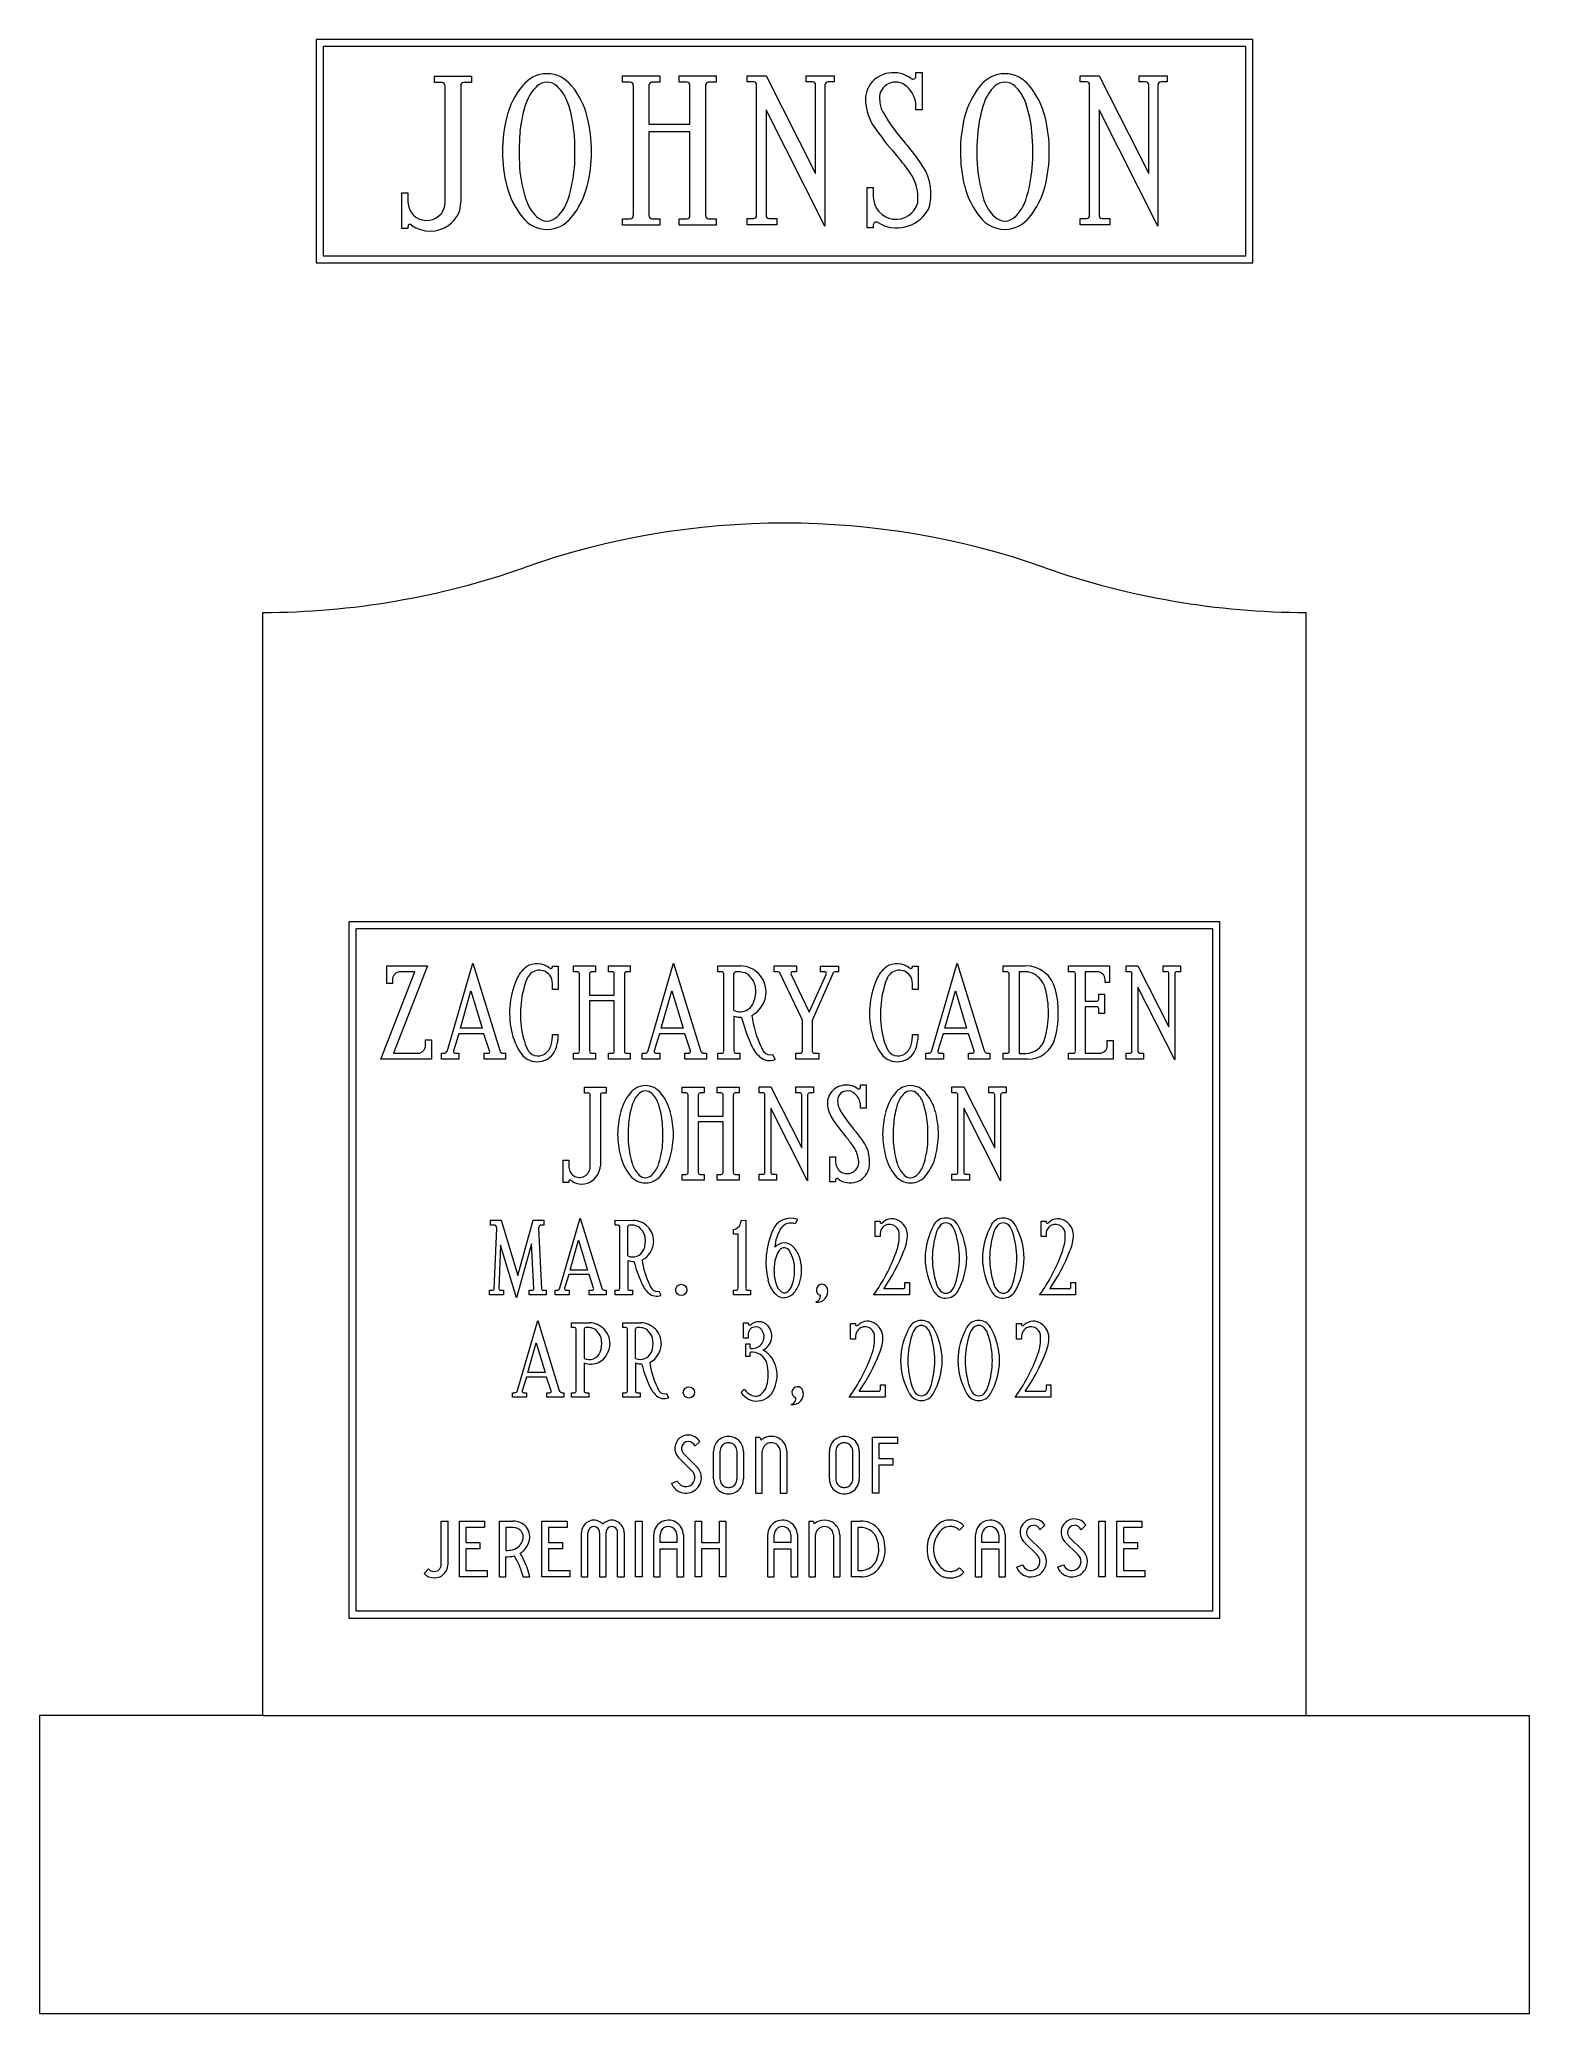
# Model space of a CAD drawing. Header units: inches. Extents: x -10 to 10, y -4 to 22.5.
import ezdxf

# ---------------------------------------------------------------- set-up
doc = ezdxf.new("R2010")
doc.units = ezdxf.units.IN
doc.header["$MEASUREMENT"] = 0
doc.layers.add('1', color=7, linetype='Continuous')

msp = doc.modelspace()

# ---------------------------------------------------------------- linework, layer by layer
at = {"color": 7, "linetype": 'Continuous', "lineweight": 5}
for p, q in [((-4.7, 21.912), (-4.7, 21.996)), ((-4.7, 21.996), (-4.2, 21.996)), ((-4.2, 21.996), (-4.2, 21.912)), ((-2.175, 21.916), (-2.175, 22)), ((-2.175, 22), (-1.675, 22)), ((-1.675, 22), (-1.675, 21.916)), ((-1.415, 21.916), (-1.415, 22)), ((-1.415, 22), (-0.915, 22)), ((-0.915, 22), (-0.915, 21.916)), ((-0.5, 21.922), (-0.5, 22.004)), ((-0.5, 22.004), (-0.248, 22.004)), ((-0.248, 22.004), (0.418, 20.692)), ((0.292, 21.922), (0.292, 22.004)), ((0.292, 22.004), (0.668, 22.004)), ((0.668, 22.004), (0.668, 21.922)), ((1.764, 21.997), (1.764, 22.046)), ((1.764, 22.046), (1.848, 22.046)), ((1.848, 22.046), (1.848, 21.546)), ((3.97, 21.922), (3.97, 22.004)), ((3.97, 22.004), (4.222, 22.004)), ((4.222, 22.004), (4.888, 20.692)), ((4.762, 21.922), (4.762, 22.004)), ((4.762, 22.004), (5.138, 22.004)), ((5.138, 22.004), (5.138, 21.922)), ((-4.596, 21.912), (-4.7, 21.912)), ((-4.554, 20.288), (-4.554, 21.87)), ((-4.346, 21.87), (-4.346, 20.308)), ((-4.2, 21.912), (-4.304, 21.912)), ((-2.071, 21.916), (-2.175, 21.916)), ((-2.029, 20.126), (-2.029, 21.876)), ((-1.821, 21.876), (-1.821, 21.354)), ((-1.759, 21.916), (-1.779, 21.916)), ((-1.675, 21.916), (-1.759, 21.916)), ((-1.311, 21.916), (-1.415, 21.916)), ((-1.269, 21.354), (-1.269, 21.876)), ((-1.061, 21.876), (-1.061, 20.126)), ((-0.997, 21.916), (-1.019, 21.916)), ((-0.915, 21.916), (-0.997, 21.916)), ((-0.416, 21.922), (-0.5, 21.922)), ((-0.374, 20.13), (-0.374, 21.88)), ((0.376, 21.922), (0.292, 21.922)), ((0.418, 20.692), (0.418, 21.88)), ((0.542, 21.88), (0.542, 19.984)), ((0.668, 21.922), (0.584, 21.922)), ((4.054, 21.922), (3.97, 21.922)), ((4.096, 20.13), (4.096, 21.88)), ((4.846, 21.922), (4.762, 21.922)), ((4.888, 20.692), (4.888, 21.88)), ((5.012, 21.88), (5.012, 19.984)), ((5.138, 21.922), (5.054, 21.922)), ((0.542, 19.984), (-0.248, 21.544)), ((-0.248, 21.544), (-0.248, 20.13)), ((1.764, 21.546), (1.764, 21.63)), ((1.848, 21.546), (1.764, 21.546)), ((5.012, 19.984), (4.222, 21.544)), ((4.222, 21.544), (4.222, 20.13)), ((-1.821, 21.354), (-1.269, 21.354)), ((-1.269, 21.25), (-1.821, 21.25)), ((-1.821, 21.25), (-1.821, 20.126)), ((-1.269, 20.126), (-1.269, 21.25)), ((-5.138, 19.954), (-5.138, 20.434)), ((-5.138, 20.434), (-5.054, 20.434)), ((-5.054, 20.434), (-5.054, 20.308)), ((1.108, 19.962), (1.108, 20.504)), ((1.108, 20.504), (1.192, 20.504)), ((1.192, 20.504), (1.192, 20.38)), ((-5.054, 19.954), (-5.138, 19.954)), ((-5.054, 19.98), (-5.054, 19.954)), ((-2.175, 20), (-2.175, 20.084)), ((-2.175, 20.084), (-2.071, 20.084)), ((-1.675, 20), (-2.175, 20)), ((-1.779, 20.084), (-1.675, 20.084)), ((-1.675, 20.084), (-1.675, 20)), ((-1.415, 20), (-1.415, 20.084)), ((-1.415, 20.084), (-1.311, 20.084)), ((-0.915, 20), (-1.415, 20)), ((-1.019, 20.084), (-0.915, 20.084)), ((-0.915, 20.084), (-0.915, 20)), ((-0.5, 20.004), (-0.5, 20.088)), ((-0.5, 20.088), (-0.416, 20.088)), ((-0.102, 20.004), (-0.5, 20.004)), ((-0.208, 20.088), (-0.102, 20.088)), ((-0.102, 20.088), (-0.102, 20.004)), ((1.192, 19.962), (1.108, 19.962)), ((1.192, 20), (1.192, 19.962)), ((3.97, 20.004), (3.97, 20.088)), ((3.97, 20.088), (4.054, 20.088)), ((4.368, 20.004), (3.97, 20.004)), ((4.262, 20.088), (4.368, 20.088)), ((4.368, 20.088), (4.368, 20.004)), ((-7, 0), (-7, 14.8)), ((7, 0), (7, 14.8)), ((-4.524, 8.923), (-4.185, 10.094)), ((-4.185, 10.094), (-3.823, 8.922)), ((-1.828, 8.923), (-1.489, 10.094)), ((-1.489, 10.094), (-1.127, 8.922)), ((1.979, 8.923), (2.318, 10.094)), ((2.318, 10.094), (2.68, 8.922)), ((-5.418, 8.807), (-4.961, 9.98)), ((-5.339, 9.824), (-5.339, 10.057)), ((-5.339, 10.057), (-4.791, 10.057)), ((-5.262, 9.824), (-5.339, 9.824)), ((-5.262, 9.875), (-5.262, 9.824)), ((-4.791, 10.057), (-5.248, 8.886)), ((-4.961, 9.98), (-5.157, 9.98)), ((-3.116, 10.046), (-3.116, 10.056)), ((-3.116, 10.056), (-3.039, 10.056)), ((-3.116, 9.743), (-3.116, 9.822)), ((-3.039, 10.056), (-3.039, 9.743)), ((-2.832, 9.979), (-2.832, 10.057)), ((-2.832, 10.057), (-2.539, 10.057)), ((-2.78, 9.979), (-2.832, 9.979)), ((-2.753, 8.912), (-2.753, 9.954)), ((-2.617, 9.954), (-2.617, 9.667)), ((-2.539, 9.979), (-2.591, 9.979)), ((-2.539, 10.057), (-2.539, 9.979)), ((-2.363, 9.979), (-2.363, 10.057)), ((-2.363, 10.057), (-2.07, 10.057)), ((-2.311, 9.979), (-2.363, 9.979)), ((-2.285, 9.667), (-2.285, 9.954)), ((-2.148, 9.954), (-2.148, 8.912)), ((-2.07, 9.979), (-2.122, 9.979)), ((-2.07, 10.057), (-2.07, 9.979)), ((-0.894, 9.979), (-0.894, 10.057)), ((-0.894, 10.057), (-0.589, 10.057)), ((-0.842, 9.979), (-0.894, 9.979)), ((-0.816, 8.912), (-0.816, 9.954)), ((-0.68, 9.461), (-0.68, 9.954)), ((-0.137, 10.057), (0.163, 10.057)), ((-0.137, 9.979), (-0.137, 10.057)), ((-0.088, 9.979), (-0.137, 9.979)), ((0.241, 9.328), (-0.064, 9.964)), ((0.089, 9.943), (0.333, 9.438)), ((0.163, 9.979), (0.113, 9.979)), ((0.163, 10.057), (0.163, 9.979)), ((0.333, 9.438), (0.561, 9.943)), ((0.654, 9.963), (0.372, 9.327)), ((0.482, 9.979), (0.482, 10.057)), ((0.482, 10.056), (0.723, 10.056)), ((0.537, 9.979), (0.482, 9.979)), ((0.723, 9.978), (0.678, 9.978)), ((0.723, 10.056), (0.723, 9.978)), ((1.716, 10.046), (1.716, 10.056)), ((1.716, 10.056), (1.793, 10.056)), ((1.716, 9.743), (1.716, 9.822)), ((1.793, 10.056), (1.793, 9.743)), ((2.937, 10.057), (3.23, 10.058)), ((2.937, 9.979), (2.937, 10.057)), ((2.989, 9.979), (2.937, 9.979)), ((3.015, 8.912), (3.015, 9.954)), ((3.151, 9.978), (3.151, 8.884)), ((3.235, 9.978), (3.151, 9.978)), ((3.814, 10.057), (4.361, 10.057)), ((3.814, 9.98), (3.814, 10.057)), ((3.879, 9.98), (3.814, 9.98)), ((3.905, 8.912), (3.905, 9.955)), ((4.199, 9.98), (4.035, 9.98)), ((4.035, 9.98), (4.035, 9.587)), ((4.302, 9.836), (4.302, 9.875)), ((4.361, 9.836), (4.302, 9.836)), ((4.361, 10.057), (4.361, 9.836)), ((4.586, 9.98), (4.586, 10.06)), ((4.586, 10.06), (4.743, 10.06)), ((4.638, 9.98), (4.586, 9.98)), ((4.664, 8.913), (4.664, 9.953)), ((4.743, 10.06), (5.159, 9.24)), ((5.081, 9.98), (5.081, 10.06)), ((5.081, 10.06), (5.316, 10.06)), ((5.133, 9.98), (5.081, 9.98)), ((5.159, 9.24), (5.159, 9.953)), ((5.237, 9.953), (5.237, 8.797)), ((5.316, 9.98), (5.263, 9.98)), ((5.316, 10.06), (5.316, 9.98)), ((-4.35, 9.224), (-4.209, 9.722)), ((-4.209, 9.722), (-4.058, 9.224)), ((-3.039, 9.743), (-3.116, 9.743)), ((-2.617, 9.667), (-2.285, 9.667)), ((-2.285, 9.589), (-2.617, 9.589)), ((-2.617, 9.589), (-2.617, 8.912)), ((-2.285, 8.912), (-2.285, 9.589)), ((-1.654, 9.224), (-1.513, 9.722)), ((-1.513, 9.722), (-1.362, 9.224)), ((1.793, 9.743), (1.716, 9.743)), ((2.153, 9.224), (2.294, 9.722)), ((2.294, 9.722), (2.445, 9.224)), ((4.035, 9.587), (4.191, 9.587)), ((4.218, 9.612), (4.218, 9.678)), ((4.218, 9.678), (4.296, 9.678)), ((4.296, 9.678), (4.296, 9.42)), ((5.237, 8.797), (4.743, 9.772)), ((4.743, 9.772), (4.743, 8.913)), ((-0.68, 9.384), (-0.68, 8.912)), ((0.241, 8.911), (0.241, 9.328)), ((0.372, 9.328), (0.372, 8.911)), ((4.191, 9.511), (4.035, 9.511)), ((4.035, 9.511), (4.035, 8.886)), ((4.218, 9.42), (4.218, 9.485)), ((4.296, 9.42), (4.218, 9.42)), ((-4.817, 8.99), (-4.817, 9.067)), ((-4.817, 9.067), (-4.74, 9.067)), ((-4.74, 9.067), (-4.74, 8.807)), ((-4.373, 9.146), (-4.444, 8.918)), ((-4.035, 9.146), (-4.373, 9.146)), ((-4.058, 9.224), (-4.35, 9.224)), ((-3.958, 8.919), (-4.035, 9.146)), ((-3.115, 9.139), (-3.038, 9.139)), ((-1.677, 9.146), (-1.748, 8.918)), ((-1.339, 9.146), (-1.677, 9.146)), ((-1.362, 9.224), (-1.654, 9.224)), ((-1.262, 8.919), (-1.339, 9.146)), ((1.716, 9.139), (1.794, 9.139)), ((2.13, 9.146), (2.059, 8.918)), ((2.468, 9.146), (2.13, 9.146)), ((2.445, 9.224), (2.153, 9.224)), ((2.545, 8.919), (2.468, 9.146)), ((4.333, 8.99), (4.333, 9.055)), ((4.333, 9.055), (4.413, 9.055)), ((4.413, 9.055), (4.413, 8.807)), ((-4.74, 8.807), (-5.418, 8.807)), ((-5.248, 8.886), (-4.921, 8.886)), ((-4.605, 8.807), (-4.605, 8.886)), ((-4.605, 8.886), (-4.574, 8.886)), ((-4.37, 8.807), (-4.605, 8.807)), ((-4.419, 8.886), (-4.37, 8.886)), ((-4.37, 8.886), (-4.37, 8.807)), ((-4.033, 8.807), (-4.033, 8.886)), ((-4.033, 8.886), (-3.983, 8.886)), ((-3.745, 8.807), (-4.033, 8.807)), ((-3.773, 8.886), (-3.745, 8.886)), ((-3.745, 8.886), (-3.745, 8.807)), ((-2.832, 8.807), (-2.832, 8.886)), ((-2.832, 8.886), (-2.78, 8.886)), ((-2.539, 8.807), (-2.832, 8.807)), ((-2.591, 8.886), (-2.539, 8.886)), ((-2.539, 8.886), (-2.539, 8.807)), ((-2.363, 8.807), (-2.363, 8.886)), ((-2.363, 8.886), (-2.311, 8.886)), ((-2.07, 8.807), (-2.363, 8.807)), ((-2.122, 8.886), (-2.07, 8.886)), ((-2.07, 8.886), (-2.07, 8.807)), ((-1.909, 8.807), (-1.909, 8.886)), ((-1.909, 8.886), (-1.878, 8.886)), ((-1.674, 8.807), (-1.909, 8.807)), ((-1.723, 8.886), (-1.674, 8.886)), ((-1.674, 8.886), (-1.674, 8.807)), ((-1.337, 8.807), (-1.337, 8.886)), ((-1.337, 8.886), (-1.287, 8.886)), ((-1.049, 8.807), (-1.337, 8.807)), ((-1.077, 8.886), (-1.049, 8.886)), ((-1.049, 8.886), (-1.049, 8.807)), ((-0.894, 8.807), (-0.894, 8.886)), ((-0.894, 8.886), (-0.842, 8.886)), ((-0.601, 8.807), (-0.894, 8.807)), ((-0.653, 8.886), (-0.601, 8.886)), ((-0.601, 8.886), (-0.601, 8.807)), ((-0.16, 8.871), (-0.126, 8.8)), ((0.151, 8.807), (0.151, 8.886)), ((0.151, 8.886), (0.216, 8.886)), ((0.463, 8.807), (0.151, 8.807)), ((0.397, 8.886), (0.463, 8.886)), ((0.463, 8.886), (0.463, 8.807)), ((1.898, 8.807), (1.898, 8.886)), ((1.898, 8.886), (1.929, 8.886)), ((2.133, 8.807), (1.898, 8.807)), ((2.084, 8.886), (2.133, 8.886)), ((2.133, 8.886), (2.133, 8.807)), ((2.47, 8.807), (2.47, 8.886)), ((2.47, 8.886), (2.52, 8.886)), ((2.758, 8.807), (2.47, 8.807)), ((2.73, 8.886), (2.758, 8.886)), ((2.758, 8.886), (2.758, 8.807)), ((2.937, 8.807), (2.937, 8.886)), ((2.937, 8.886), (2.989, 8.886)), ((3.262, 8.807), (2.937, 8.807)), ((3.151, 8.884), (3.241, 8.884)), ((3.814, 8.807), (3.814, 8.886)), ((3.814, 8.886), (3.879, 8.886)), ((4.413, 8.807), (3.814, 8.807)), ((4.035, 8.886), (4.228, 8.886)), ((4.586, 8.807), (4.586, 8.887)), ((4.586, 8.887), (4.638, 8.887)), ((4.82, 8.807), (4.586, 8.807)), ((4.768, 8.887), (4.82, 8.887)), ((4.82, 8.887), (4.82, 8.807)), ((-2.686, 8.352), (-2.686, 8.431)), ((-2.686, 8.431), (-2.393, 8.431)), ((-2.634, 8.352), (-2.686, 8.352)), ((-2.608, 7.361), (-2.608, 8.327)), ((-2.471, 8.327), (-2.471, 7.373)), ((-2.393, 8.352), (-2.445, 8.352)), ((-2.393, 8.431), (-2.393, 8.352)), ((-1.372, 8.354), (-1.372, 8.432)), ((-1.372, 8.432), (-1.079, 8.432)), ((-1.32, 8.354), (-1.372, 8.354)), ((-1.293, 7.287), (-1.293, 8.329)), ((-1.157, 8.329), (-1.157, 8.042)), ((-1.079, 8.354), (-1.131, 8.354)), ((-1.079, 8.432), (-1.079, 8.354)), ((-0.903, 8.354), (-0.903, 8.432)), ((-0.903, 8.432), (-0.61, 8.432)), ((-0.851, 8.354), (-0.903, 8.354)), ((-0.825, 8.042), (-0.825, 8.329)), ((-0.688, 8.329), (-0.688, 7.287)), ((-0.61, 8.354), (-0.662, 8.354)), ((-0.61, 8.432), (-0.61, 8.354)), ((-0.341, 8.355), (-0.341, 8.435)), ((-0.341, 8.435), (-0.183, 8.435)), ((-0.288, 8.355), (-0.341, 8.355)), ((-0.262, 7.288), (-0.262, 8.328)), ((-0.183, 8.435), (0.233, 7.615)), ((0.154, 8.355), (0.154, 8.435)), ((0.154, 8.435), (0.389, 8.435)), ((0.207, 8.355), (0.154, 8.355)), ((0.233, 7.615), (0.233, 8.328)), ((0.31, 8.328), (0.31, 7.172)), ((0.389, 8.355), (0.337, 8.355)), ((0.389, 8.435), (0.389, 8.355)), ((1.018, 8.432), (1.018, 8.461)), ((1.018, 8.461), (1.097, 8.461)), ((1.097, 8.461), (1.097, 8.149)), ((2.247, 8.355), (2.247, 8.435)), ((2.247, 8.435), (2.405, 8.435)), ((2.3, 8.355), (2.247, 8.355)), ((2.326, 7.288), (2.326, 8.328)), ((2.405, 8.435), (2.821, 7.615)), ((2.742, 8.355), (2.742, 8.435)), ((2.742, 8.435), (2.977, 8.435)), ((2.795, 8.355), (2.742, 8.355)), ((2.821, 7.615), (2.821, 8.328)), ((2.899, 8.328), (2.899, 7.172)), ((2.977, 8.355), (2.925, 8.355)), ((2.977, 8.435), (2.977, 8.355)), ((-1.157, 8.042), (-0.825, 8.042)), ((-0.825, 7.964), (-1.157, 7.964)), ((-1.157, 7.964), (-1.157, 7.287)), ((-0.825, 7.287), (-0.825, 7.964)), ((0.31, 7.172), (-0.183, 8.147)), ((-0.183, 8.147), (-0.183, 7.288)), ((1.018, 8.149), (1.018, 8.179)), ((1.097, 8.149), (1.018, 8.149)), ((2.899, 7.172), (2.405, 8.147)), ((2.405, 8.147), (2.405, 7.288)), ((-2.973, 7.152), (-2.973, 7.452)), ((-2.973, 7.452), (-2.895, 7.452)), ((-2.895, 7.452), (-2.895, 7.373)), ((0.608, 7.159), (0.608, 7.497)), ((0.608, 7.497), (0.686, 7.497)), ((0.686, 7.497), (0.686, 7.42)), ((-2.895, 7.168), (-2.895, 7.152)), ((-1.372, 7.182), (-1.372, 7.261)), ((-1.372, 7.261), (-1.32, 7.261)), ((-1.079, 7.182), (-1.372, 7.182)), ((-1.131, 7.261), (-1.079, 7.261)), ((-1.079, 7.261), (-1.079, 7.182)), ((-0.903, 7.182), (-0.903, 7.261)), ((-0.903, 7.261), (-0.851, 7.261)), ((-0.61, 7.182), (-0.903, 7.182)), ((-0.662, 7.261), (-0.61, 7.261)), ((-0.61, 7.261), (-0.61, 7.182)), ((-0.341, 7.182), (-0.341, 7.262)), ((-0.341, 7.262), (-0.288, 7.262)), ((-0.106, 7.182), (-0.341, 7.182)), ((-0.158, 7.262), (-0.106, 7.262)), ((-0.106, 7.262), (-0.106, 7.182)), ((0.686, 7.159), (0.608, 7.159)), ((0.686, 7.182), (0.686, 7.159)), ((2.247, 7.182), (2.247, 7.262)), ((2.247, 7.262), (2.3, 7.262)), ((2.482, 7.182), (2.247, 7.182)), ((2.43, 7.262), (2.482, 7.262)), ((2.482, 7.262), (2.482, 7.182)), ((-2.895, 7.152), (-2.973, 7.152)), ((-3.948, 6.581), (-3.948, 6.645)), ((-3.948, 6.645), (-3.802, 6.645)), ((-3.802, 6.645), (-3.581, 5.905)), ((-3.581, 5.905), (-3.375, 6.645)), ((-3.375, 6.645), (-3.229, 6.645)), ((-3.229, 6.645), (-3.229, 6.581)), ((-3.015, 5.736), (-2.744, 6.673)), ((-2.744, 6.673), (-2.454, 5.735)), ((-2.274, 6.581), (-2.274, 6.644)), ((-2.274, 6.644), (-2.03, 6.643)), ((-0.583, 6.643), (-0.52, 6.644)), ((-0.52, 6.644), (-0.52, 5.727)), ((0.174, 6.657), (0.143, 6.596)), ((1.216, 6.425), (1.216, 6.634)), ((1.216, 6.634), (1.282, 6.634)), ((1.282, 6.634), (1.282, 6.626)), ((3.444, 6.425), (3.444, 6.634)), ((3.444, 6.634), (3.51, 6.634)), ((3.51, 6.634), (3.51, 6.626)), ((-3.905, 6.581), (-3.948, 6.581)), ((-3.896, 5.726), (-3.863, 6.538)), ((-3.302, 6.538), (-3.26, 5.726)), ((-3.229, 6.581), (-3.26, 6.581)), ((-2.876, 5.977), (-2.763, 6.376)), ((-2.763, 6.376), (-2.642, 5.977)), ((-2.233, 6.581), (-2.274, 6.581)), ((-2.212, 5.727), (-2.212, 6.561)), ((-2.102, 6.167), (-2.102, 6.561)), ((-0.686, 6.457), (-0.686, 6.519)), ((-0.624, 6.457), (-0.686, 6.457)), ((-0.624, 5.727), (-0.624, 6.457)), ((1.282, 6.425), (1.216, 6.425)), ((1.282, 6.467), (1.282, 6.425)), ((3.51, 6.425), (3.444, 6.425)), ((3.51, 6.467), (3.51, 6.425)), ((-3.81, 6.31), (-3.833, 5.727)), ((-3.599, 5.605), (-3.81, 6.31)), ((-3.398, 6.329), (-3.599, 5.605)), ((-3.364, 5.727), (-3.398, 6.329)), ((-2.102, 6.105), (-2.102, 5.727)), ((-2.894, 5.915), (-2.951, 5.732)), ((-2.624, 5.915), (-2.894, 5.915)), ((-2.642, 5.977), (-2.876, 5.977)), ((-2.562, 5.733), (-2.624, 5.915)), ((-3.958, 5.644), (-3.958, 5.706)), ((-3.958, 5.706), (-3.917, 5.706)), ((-3.77, 5.644), (-3.958, 5.644)), ((-3.812, 5.706), (-3.77, 5.706)), ((-3.77, 5.706), (-3.77, 5.644)), ((-3.427, 5.644), (-3.427, 5.706)), ((-3.427, 5.706), (-3.385, 5.706)), ((-3.198, 5.644), (-3.427, 5.644)), ((-3.239, 5.706), (-3.198, 5.706)), ((-3.198, 5.706), (-3.198, 5.644)), ((-3.08, 5.644), (-3.08, 5.706)), ((-3.08, 5.706), (-3.055, 5.706)), ((-2.892, 5.644), (-3.08, 5.644)), ((-2.931, 5.706), (-2.892, 5.706)), ((-2.892, 5.706), (-2.892, 5.644)), ((-2.622, 5.644), (-2.622, 5.706)), ((-2.622, 5.706), (-2.582, 5.706)), ((-2.392, 5.644), (-2.622, 5.644)), ((-2.414, 5.706), (-2.392, 5.706)), ((-2.392, 5.706), (-2.392, 5.644)), ((-2.274, 5.644), (-2.274, 5.706)), ((-2.274, 5.706), (-2.233, 5.706)), ((-2.04, 5.644), (-2.274, 5.644)), ((-2.081, 5.706), (-2.04, 5.706)), ((-2.04, 5.706), (-2.04, 5.644)), ((-1.687, 5.694), (-1.659, 5.638)), ((-0.686, 5.644), (-0.686, 5.707)), ((-0.686, 5.707), (-0.645, 5.707)), ((-0.457, 5.644), (-0.686, 5.644)), ((-0.499, 5.707), (-0.457, 5.707)), ((-0.457, 5.707), (-0.457, 5.644)), ((1.678, 5.644), (1.196, 5.644)), ((1.332, 5.727), (1.595, 5.727)), ((1.616, 5.748), (1.616, 5.811)), ((1.616, 5.811), (1.678, 5.811)), ((1.678, 5.811), (1.678, 5.644)), ((3.906, 5.644), (3.424, 5.644)), ((3.56, 5.727), (3.823, 5.727)), ((3.844, 5.748), (3.844, 5.811)), ((3.844, 5.811), (3.906, 5.811)), ((3.906, 5.811), (3.906, 5.644)), ((-3.584, 4.361), (-3.313, 5.298)), ((-3.313, 5.298), (-3.023, 4.36)), ((-2.86, 5.206), (-2.86, 5.269)), ((-2.86, 5.269), (-2.617, 5.269)), ((-2.819, 5.206), (-2.86, 5.206)), ((-2.798, 4.352), (-2.798, 5.186)), ((-2.689, 5.186), (-2.689, 4.792)), ((-2.171, 5.206), (-2.171, 5.269)), ((-2.171, 5.269), (-1.927, 5.268)), ((-2.13, 5.206), (-2.171, 5.206)), ((-2.109, 4.352), (-2.109, 5.186)), ((-2, 4.792), (-2, 5.186)), ((-0.552, 5.061), (-0.552, 5.269)), ((-0.552, 5.269), (-0.488, 5.269)), ((-0.488, 5.061), (-0.552, 5.061)), ((-0.488, 5.269), (-0.488, 5.258)), ((-0.488, 5.124), (-0.488, 5.061)), ((0.887, 5.05), (0.887, 5.259)), ((0.887, 5.259), (0.953, 5.259)), ((0.953, 5.05), (0.887, 5.05)), ((0.953, 5.259), (0.953, 5.251)), ((0.953, 5.092), (0.953, 5.05)), ((3.115, 5.05), (3.115, 5.259)), ((3.115, 5.259), (3.181, 5.259)), ((3.181, 5.05), (3.115, 5.05)), ((3.181, 5.259), (3.181, 5.251)), ((3.181, 5.092), (3.181, 5.05)), ((-3.445, 4.602), (-3.332, 5.001)), ((-3.332, 5.001), (-3.211, 4.602)), ((-0.521, 4.816), (-0.521, 4.987)), ((-0.521, 4.987), (-0.467, 4.987)), ((-0.467, 4.816), (-0.521, 4.816)), ((-0.467, 4.987), (-0.467, 4.946)), ((-0.467, 4.853), (-0.467, 4.816)), ((-0.446, 4.926), (-0.425, 4.926)), ((-0.425, 4.874), (-0.446, 4.874)), ((-3.463, 4.54), (-3.52, 4.357)), ((-3.193, 4.54), (-3.463, 4.54)), ((-3.211, 4.602), (-3.445, 4.602)), ((-3.131, 4.358), (-3.193, 4.54)), ((-2.689, 4.73), (-2.689, 4.352)), ((-2, 4.73), (-2, 4.352)), ((-3.649, 4.269), (-3.649, 4.331)), ((-3.649, 4.331), (-3.624, 4.331)), ((-3.461, 4.269), (-3.649, 4.269)), ((-3.5, 4.331), (-3.461, 4.331)), ((-3.461, 4.331), (-3.461, 4.269)), ((-3.191, 4.269), (-3.191, 4.331)), ((-3.191, 4.331), (-3.151, 4.331)), ((-2.961, 4.269), (-3.191, 4.269)), ((-2.983, 4.331), (-2.961, 4.331)), ((-2.961, 4.331), (-2.961, 4.269)), ((-2.86, 4.269), (-2.86, 4.331)), ((-2.86, 4.331), (-2.819, 4.331)), ((-2.626, 4.269), (-2.86, 4.269)), ((-2.668, 4.331), (-2.626, 4.331)), ((-2.626, 4.331), (-2.626, 4.269)), ((-2.171, 4.269), (-2.171, 4.331)), ((-2.171, 4.331), (-2.13, 4.331)), ((-1.937, 4.269), (-2.171, 4.269)), ((-1.979, 4.331), (-1.937, 4.331)), ((-1.937, 4.331), (-1.937, 4.269)), ((-1.584, 4.319), (-1.556, 4.263)), ((-0.583, 4.335), (-0.54, 4.38)), ((1.349, 4.269), (0.867, 4.269)), ((1.003, 4.352), (1.266, 4.352)), ((1.287, 4.373), (1.287, 4.436)), ((1.287, 4.436), (1.349, 4.436)), ((1.349, 4.436), (1.349, 4.269)), ((3.577, 4.269), (3.095, 4.269)), ((3.231, 4.352), (3.494, 4.352)), ((3.515, 4.373), (3.515, 4.436)), ((3.515, 4.436), (3.577, 4.436)), ((3.577, 4.436), (3.577, 4.269)), ((-0.384, 2.983), (-0.384, 3.733)), ((-0.384, 3.733), (-0.33, 3.733)), ((-0.33, 3.733), (-0.315, 3.695)), ((1.182, 2.983), (1.182, 3.733)), ((1.182, 3.733), (1.518, 3.733)), ((1.518, 3.733), (1.518, 3.647)), ((-1.239, 3.278), (-1.423, 3.46)), ((-1.36, 3.519), (-1.179, 3.34)), ((-1.137, 3.677), (-1.203, 3.615)), ((-0.952, 3.173), (-0.952, 3.544)), ((-0.866, 3.544), (-0.866, 3.173)), ((-0.637, 3.173), (-0.637, 3.544)), ((-0.551, 3.544), (-0.551, 3.173)), ((-0.298, 2.983), (-0.298, 3.548)), ((-0.057, 3.548), (-0.057, 2.983)), ((0.03, 3.548), (0.03, 2.983)), ((0.602, 3.173), (0.602, 3.544)), ((0.688, 3.544), (0.688, 3.173)), ((0.917, 3.173), (0.917, 3.544)), ((1.003, 3.544), (1.003, 3.173)), ((1.518, 3.647), (1.268, 3.647)), ((1.268, 3.647), (1.268, 3.446)), ((1.268, 3.446), (1.455, 3.446)), ((1.455, 3.446), (1.455, 3.36)), ((1.455, 3.36), (1.268, 3.36)), ((1.268, 3.36), (1.268, 2.983)), ((-1.516, 3.113), (-1.436, 3.146)), ((-0.384, 2.983), (-0.298, 2.983)), ((-0.057, 2.983), (0.03, 2.983)), ((1.268, 2.983), (1.182, 2.983)), ((-4.607, 2.022), (-4.607, 2.608)), ((-4.607, 2.608), (-4.52, 2.608)), ((-4.52, 2.608), (-4.52, 2.019)), ((-4.364, 1.858), (-4.364, 2.608)), ((-4.364, 2.608), (-4.028, 2.608)), ((-4.028, 2.522), (-4.278, 2.522)), ((-4.278, 2.522), (-4.278, 2.321)), ((-4.028, 2.608), (-4.028, 2.522)), ((-3.827, 1.858), (-3.827, 2.608)), ((-3.827, 2.608), (-3.647, 2.608)), ((-3.645, 2.522), (-3.741, 2.522)), ((-3.741, 2.522), (-3.741, 2.213)), ((-3.255, 1.858), (-3.255, 2.608)), ((-3.255, 2.608), (-2.919, 2.608)), ((-2.919, 2.522), (-3.169, 2.522)), ((-3.169, 2.522), (-3.169, 2.321)), ((-2.919, 2.608), (-2.919, 2.522)), ((-2.724, 1.858), (-2.724, 2.449)), ((-2.638, 1.858), (-2.638, 2.449)), ((-2.482, 2.449), (-2.482, 1.858)), ((-2.396, 2.449), (-2.396, 1.858)), ((-2.24, 1.858), (-2.24, 2.449)), ((-2.154, 2.449), (-2.154, 1.858)), ((-1.998, 1.858), (-1.998, 2.608)), ((-1.998, 2.608), (-1.912, 2.608)), ((-1.912, 2.608), (-1.912, 1.858)), ((-1.756, 1.858), (-1.756, 2.427)), ((-1.669, 2.321), (-1.669, 2.424)), ((-1.444, 2.424), (-1.444, 2.321)), ((-1.357, 2.427), (-1.357, 1.858)), ((-1.201, 1.858), (-1.201, 2.608)), ((-1.201, 2.608), (-1.115, 2.608)), ((-1.115, 2.608), (-1.115, 2.321)), ((-0.874, 2.321), (-0.874, 2.608)), ((-0.874, 2.608), (-0.787, 2.608)), ((-0.787, 2.608), (-0.787, 1.858)), ((-0.225, 1.858), (-0.225, 2.427)), ((-0.139, 2.321), (-0.139, 2.424)), ((0.087, 2.424), (0.087, 2.321)), ((0.173, 2.427), (0.173, 1.858)), ((0.329, 1.858), (0.329, 2.608)), ((0.329, 2.608), (0.383, 2.608)), ((0.383, 2.608), (0.398, 2.57)), ((0.415, 1.858), (0.415, 2.423)), ((0.657, 2.423), (0.657, 1.858)), ((0.743, 2.423), (0.743, 1.858)), ((0.899, 1.858), (0.899, 2.608)), ((0.899, 2.608), (1.026, 2.608)), ((1.024, 2.522), (0.986, 2.522)), ((0.986, 2.522), (0.986, 1.945)), ((2.409, 2.545), (2.347, 2.486)), ((2.564, 1.858), (2.564, 2.427)), ((2.65, 2.321), (2.65, 2.424)), ((2.876, 2.424), (2.876, 2.321)), ((2.962, 2.427), (2.962, 1.858)), ((3.272, 2.394), (3.453, 2.215)), ((3.494, 2.552), (3.429, 2.49)), ((3.823, 2.394), (4.004, 2.215)), ((4.045, 2.552), (3.98, 2.49)), ((4.22, 1.858), (4.22, 2.608)), ((4.22, 2.608), (4.306, 2.608)), ((4.306, 2.608), (4.306, 1.858)), ((4.462, 1.858), (4.462, 2.608)), ((4.462, 2.608), (4.798, 2.608)), ((4.798, 2.522), (4.548, 2.522)), ((4.548, 2.522), (4.548, 2.321)), ((4.798, 2.608), (4.798, 2.522)), ((-4.278, 2.321), (-4.09, 2.321)), ((-4.09, 2.235), (-4.278, 2.235)), ((-4.278, 2.235), (-4.278, 1.945)), ((-4.09, 2.321), (-4.09, 2.235)), ((-3.741, 1.858), (-3.741, 2.127)), ((-3.169, 2.321), (-2.981, 2.321)), ((-2.981, 2.235), (-3.169, 2.235)), ((-3.169, 2.235), (-3.169, 1.945)), ((-2.981, 2.321), (-2.981, 2.235)), ((-1.444, 2.321), (-1.669, 2.321)), ((-1.669, 1.858), (-1.669, 2.235)), ((-1.669, 2.235), (-1.444, 2.235)), ((-1.444, 2.235), (-1.444, 1.858)), ((-1.115, 2.321), (-0.874, 2.321)), ((-0.874, 2.235), (-1.115, 2.235)), ((-1.115, 2.235), (-1.115, 1.858)), ((-0.874, 1.858), (-0.874, 2.235)), ((0.087, 2.321), (-0.139, 2.321)), ((-0.139, 1.858), (-0.139, 2.235)), ((-0.139, 2.235), (0.087, 2.235)), ((0.087, 2.235), (0.087, 1.858)), ((2.876, 2.321), (2.65, 2.321)), ((2.65, 1.858), (2.65, 2.235)), ((2.65, 2.235), (2.876, 2.235)), ((2.876, 2.235), (2.876, 1.858)), ((3.393, 2.153), (3.209, 2.335)), ((3.943, 2.153), (3.759, 2.335)), ((4.548, 2.321), (4.736, 2.321)), ((4.736, 2.235), (4.548, 2.235)), ((4.548, 2.235), (4.548, 1.945)), ((4.736, 2.321), (4.736, 2.235)), ((-4.837, 1.904), (-4.777, 1.969)), ((-3.989, 1.858), (-4.364, 1.858)), ((-4.278, 1.945), (-3.989, 1.945)), ((-3.989, 1.945), (-3.989, 1.858)), ((-3.827, 1.858), (-3.741, 1.858)), ((-3.506, 1.858), (-3.417, 1.858)), ((-2.88, 1.858), (-3.255, 1.858)), ((-3.169, 1.945), (-2.88, 1.945)), ((-2.88, 1.945), (-2.88, 1.858)), ((-2.724, 1.858), (-2.638, 1.858)), ((-2.482, 1.858), (-2.396, 1.858)), ((-2.24, 1.858), (-2.154, 1.858)), ((-1.912, 1.858), (-1.998, 1.858)), ((-1.756, 1.858), (-1.669, 1.858)), ((-1.444, 1.858), (-1.357, 1.858)), ((-1.115, 1.858), (-1.201, 1.858)), ((-0.787, 1.858), (-0.874, 1.858)), ((-0.225, 1.858), (-0.139, 1.858)), ((0.087, 1.858), (0.173, 1.858)), ((0.329, 1.858), (0.415, 1.858)), ((0.657, 1.858), (0.743, 1.858)), ((1.026, 1.858), (0.899, 1.858)), ((0.986, 1.945), (1.024, 1.945)), ((2.347, 1.981), (2.409, 1.921)), ((2.564, 1.858), (2.65, 1.858)), ((2.876, 1.858), (2.962, 1.858)), ((3.115, 1.988), (3.195, 2.021)), ((3.666, 1.988), (3.746, 2.021)), ((4.306, 1.858), (4.22, 1.858)), ((4.837, 1.858), (4.462, 1.858)), ((4.548, 1.945), (4.837, 1.945)), ((4.837, 1.945), (4.837, 1.858)), ((-7, 0), (-10, 0)), ((-10, 0), (-10, -4)), ((-7, 0), (7, 0)), ((7, 0), (10, 0)), ((10, -4), (10, 0)), ((-10, -4), (10, -4))]:
    msp.add_line(p, q, dxfattribs=at)
at = {"color": 7, "linetype": 'Continuous', "lineweight": 0}
for centre in [(-1.385, 5.71), (-1.283, 4.335)]:
    msp.add_circle(centre, 0.0762, dxfattribs=at)
at = {"color": 7, "linetype": 'Continuous', "lineweight": 5}
for centre, radius, start, end in [((-3.184, 21.605), 0.425, 90.5138, 141.78), ((-3.191, 21.605), 0.425, 38.22, 89.4862), ((1.447, 21.68), 0.362, 98.0268, 189.8212), ((1.464, 21.642), 0.402, 54.2525, 99.6473), ((1.724, 21.998), 0.0398, 228.7851, 358.0727), ((2.961, 21.605), 0.425, 90.5138, 141.78), ((2.954, 21.605), 0.425, 38.22, 89.4862), ((-4.595, 21.871), 0.041, 358.6026, 91.3973), ((-4.305, 21.871), 0.041, 88.6027, 181.3974), ((-2.682, 21.186), 1.079, 140.8015, 165.8492), ((-2.942, 21.459), 0.555, 133.3899, 161.1398), ((-3.186, 21.72), 0.198, 90.5785, 134.1815), ((-3.19, 21.72), 0.198, 45.8184, 89.4215), ((-3.433, 21.459), 0.555, 18.8601, 46.6103), ((-3.693, 21.186), 1.079, 14.1508, 39.1985), ((-2.07, 21.875), 0.041, 1.3973, 91.397), ((-1.78, 21.875), 0.041, 88.6031, 178.6027), ((-1.31, 21.875), 0.041, 1.3973, 91.3969), ((-1.02, 21.875), 0.041, 88.603, 178.6028), ((-0.415, 21.881), 0.041, 358.6028, 91.3973), ((0.377, 21.881), 0.041, 358.6029, 91.3972), ((0.587, 21.877), 0.0446, 93.2156, 176.7844), ((1.489, 21.704), 0.215, 55.7051, 191.3559), ((1.395, 21.578), 0.373, 8.0894, 54.7697), ((3.463, 21.186), 1.079, 140.8015, 165.8492), ((3.203, 21.459), 0.555, 133.3899, 161.1398), ((2.96, 21.72), 0.198, 90.5785, 134.1815), ((2.956, 21.72), 0.198, 45.8184, 89.4215), ((2.712, 21.459), 0.555, 18.8601, 46.6103), ((2.452, 21.186), 1.079, 14.1508, 39.1985), ((4.055, 21.881), 0.041, 358.6028, 91.3973), ((4.847, 21.881), 0.041, 358.6029, 91.3972), ((5.056, 21.877), 0.0446, 93.2156, 176.7844), ((-1.973, 21.117), 1.583, 160.7777, 175.3242), ((-4.403, 21.117), 1.583, 4.676, 19.2221), ((1.797, 21.709), 0.712, 187.3601, 218.1869), ((1.581, 21.671), 0.303, 181.6692, 213.4514), ((3.407, 22.699), 2.398, 209.8934, 221.8233), ((4.173, 21.117), 1.583, 160.7777, 175.3242), ((1.743, 21.117), 1.583, 4.676, 19.2221), ((-1.856, 20.988), 1.928, 166.1299, 180.1167), ((-0.802, 20.978), 2.761, 174.4367, 184.3641), ((-5.573, 20.978), 2.761, 355.6359, 5.5632), ((-4.519, 20.988), 1.928, 359.8833, 13.8701), ((4.968, 23.961), 4.601, 215.8101, 221.5017), ((4.289, 20.988), 1.928, 166.1299, 180.1167), ((5.343, 20.978), 2.761, 174.4367, 184.3641), ((0.572, 20.978), 2.761, 355.6359, 5.5632), ((1.626, 20.988), 1.928, 359.8833, 13.8701), ((-1.828, 20.985), 1.956, 180.0439, 193.7683), ((-4.547, 20.985), 1.956, 346.2317, 359.9562), ((-0.071, 19.582), 2.272, 33.8468, 41.9031), ((4.317, 20.985), 1.956, 180.0439, 193.7683), ((1.598, 20.985), 1.956, 346.2317, 359.9562), ((-1.386, 20.982), 2.181, 185.6341, 197.2902), ((-4.99, 20.982), 2.181, 342.7098, 354.3659), ((-0.663, 19.027), 2.886, 35.5793, 40.7842), ((1.206, 20.367), 0.586, 353.2628, 35.3378), ((1.266, 20.415), 0.7, 349.89, 38.2019), ((4.76, 20.982), 2.181, 185.6341, 197.2902), ((1.156, 20.982), 2.181, 342.7098, 354.3659), ((-2.673, 20.791), 1.088, 194.424, 219.1459), ((-3.702, 20.791), 1.088, 320.854, 345.5759), ((3.472, 20.791), 1.088, 194.424, 219.1459), ((2.443, 20.791), 1.088, 320.854, 345.5759), ((-4.803, 20.312), 0.251, 180.9324, 354.4863), ((-4.705, 20.299), 0.359, 303.6504, 1.4476), ((-2.945, 20.511), 0.552, 198.7666, 226.7038), ((-3.433, 20.513), 0.555, 313.3898, 341.1397), ((1.496, 20.381), 0.304, 180.2264, 344.1059), ((1.509, 20.444), 0.482, 238.3636, 328.0808), ((1.67, 20.338), 0.289, 329.0052, 350.886), ((3.2, 20.511), 0.552, 198.7666, 226.7038), ((2.712, 20.513), 0.555, 313.3898, 341.1397), ((-5.026, 19.982), 0.0273, 40.4237, 184.816), ((-4.756, 20.34), 0.422, 233.681, 306.319), ((-3.184, 20.366), 0.424, 218.1939, 269.5125), ((-3.186, 20.252), 0.198, 225.8185, 269.4212), ((-3.19, 20.252), 0.198, 270.5788, 314.1815), ((-3.191, 20.367), 0.425, 270.5137, 321.7799), ((-2.07, 20.125), 0.041, 268.6028, 1.3972), ((-1.78, 20.125), 0.041, 178.6029, 271.3971), ((-1.31, 20.125), 0.041, 268.6029, 1.3971), ((-1.02, 20.125), 0.041, 178.6027, 271.3972), ((-0.415, 20.129), 0.041, 268.6028, 1.3972), ((-0.207, 20.129), 0.041, 178.6028, 268.6028), ((1.233, 20), 0.041, 55.8768, 180.0821), ((2.961, 20.366), 0.424, 218.1939, 269.5125), ((2.96, 20.252), 0.198, 225.8185, 269.4212), ((2.956, 20.252), 0.198, 270.5788, 314.1815), ((2.954, 20.367), 0.425, 270.5137, 321.7799), ((4.055, 20.129), 0.041, 268.6028, 1.3972), ((4.263, 20.129), 0.041, 178.6028, 268.6028), ((0, 5.487), 10.513, 70.5535, 109.4465), ((-7.029, 25.476), 10.676, 270.1543, 289.3013), ((7.029, 25.48), 10.68, 250.7026, 269.8428), ((-3.321, 9.811), 0.276, 51.6668, 121.5203), ((1.511, 9.811), 0.276, 51.6668, 121.5203), ((-5.155, 9.873), 0.107, 90.9275, 179.0725), ((-2.541, 9.421), 1.149, 155.0847, 191.7734), ((-3.229, 9.727), 0.396, 126.5403, 153.3801), ((-2.875, 9.628), 0.636, 154.5783, 166.4935), ((-3.289, 9.821), 0.179, 37.6355, 153.4196), ((-3.138, 10.045), 0.0219, 236.4725, 1.2783), ((-3.293, 9.829), 0.177, 357.5517, 34.7563), ((-2.779, 9.953), 0.0256, 1.3975, 91.3969), ((-2.591, 9.953), 0.0256, 88.603, 178.6026), ((-2.31, 9.953), 0.0256, 1.3975, 91.3969), ((-2.123, 9.953), 0.0256, 88.6029, 178.6026), ((-0.842, 9.953), 0.0256, 1.3975, 91.3969), ((-0.654, 9.953), 0.0256, 88.603, 178.6026), ((-0.634, 9.625), 0.354, 77.4826, 93.1866), ((-0.593, 9.716), 0.341, 43.5877, 89.385), ((-0.596, 9.8), 0.176, 39.6297, 77.2298), ((-0.636, 9.734), 0.25, 6.6676, 45.2991), ((-0.6, 9.707), 0.353, 0.8364, 43.8757), ((-0.088, 9.954), 0.0257, 24.6128, 90.836), ((0.111, 9.955), 0.0249, 86.1956, 207.3409), ((0.539, 9.955), 0.0249, 332.659, 93.8045), ((0.678, 9.953), 0.0257, 89.164, 155.387), ((2.29, 9.421), 1.149, 155.0847, 191.7734), ((1.603, 9.727), 0.396, 126.5403, 153.3801), ((1.957, 9.628), 0.636, 154.5783, 166.4935), ((1.542, 9.821), 0.179, 37.6355, 153.4196), ((1.694, 10.045), 0.0219, 236.4725, 1.2783), ((1.539, 9.829), 0.177, 357.5517, 34.7563), ((2.988, 9.951), 0.0281, 6.1611, 86.6333), ((3.236, 9.644), 0.414, 13.0449, 90.8837), ((3.242, 9.762), 0.216, 57.9535, 91.9054), ((3.183, 9.664), 0.331, 19.6539, 58.2796), ((3.879, 9.954), 0.0256, 1.3974, 91.397), ((4.196, 9.873), 0.107, 0.9384, 88.3755), ((4.639, 9.954), 0.0256, 358.6029, 91.397), ((5.134, 9.954), 0.0256, 358.603, 91.397), ((5.265, 9.952), 0.0279, 93.2157, 176.7843), ((-2.193, 9.412), 1.351, 164.3252, 194.4506), ((-0.597, 9.639), 0.196, 244.9564, 338.851), ((-0.599, 9.707), 0.352, 297.0049, 0.7171), ((-0.764, 9.715), 0.379, 337.2968, 7.389), ((2.639, 9.412), 1.351, 164.3252, 194.4506), ((2.334, 9.429), 1.21, 342.7134, 16.5962), ((2.324, 9.43), 1.351, 345.1544, 13.1351), ((4.192, 9.612), 0.0256, 268.6028, 358.603), ((-0.583, 9.652), 0.284, 250.0488, 271.1622), ((1.656, 9.954), 2.309, 194.7295, 203.8025), ((0.909, 9.566), 1.359, 187.2976, 205.5078), ((4.19, 9.483), 0.0279, 3.2156, 86.7843), ((-2.839, 9.361), 0.845, 191.9281, 214.6611), ((-2.869, 9.234), 0.651, 194.1096, 206.2476), ((-3.649, 9.132), 0.534, 345.7464, 0.792), ((-3.558, 9.123), 0.52, 339.837, 1.8544), ((0.008, 9.2), 0.498, 200.9013, 227.3512), ((1.993, 9.361), 0.845, 191.9281, 214.6611), ((1.962, 9.234), 0.651, 194.1096, 206.2476), ((1.183, 9.132), 0.534, 345.7464, 0.792), ((1.274, 9.123), 0.52, 339.837, 1.8544), ((3.236, 9.151), 0.267, 271.217, 342.2365), ((3.271, 9.178), 0.371, 268.6085, 345.3429), ((-4.92, 8.989), 0.102, 269.271, 0.729), ((-4.573, 8.936), 0.0508, 268.9015, 344.8383), ((-4.418, 8.912), 0.0264, 166.6624, 268.4747), ((-3.982, 8.911), 0.0254, 267.645, 19.2973), ((-3.773, 8.937), 0.0516, 197.3404, 270.7755), ((-3.319, 9.037), 0.266, 216.0001, 339.4051), ((-3.308, 9.008), 0.158, 203.1931, 303.1245), ((-3.323, 9.044), 0.197, 300.9624, 347.2078), ((-2.779, 8.911), 0.0256, 268.6029, 1.3971), ((-2.591, 8.911), 0.0256, 178.6028, 271.3972), ((-2.31, 8.911), 0.0256, 268.6029, 1.3971), ((-2.123, 8.911), 0.0256, 178.6027, 271.3973), ((-1.877, 8.936), 0.0508, 268.9015, 344.8383), ((-1.722, 8.912), 0.0264, 166.6624, 268.4747), ((-1.286, 8.911), 0.0254, 267.645, 19.2973), ((-1.077, 8.937), 0.0516, 197.3404, 270.7755), ((-0.842, 8.911), 0.0256, 268.6029, 1.3971), ((-0.654, 8.911), 0.0256, 178.6028, 271.3972), ((-0.197, 8.996), 0.208, 230.7953, 290.0512), ((0.036, 9.129), 0.384, 202.7316, 215.3941), ((-0.19, 8.979), 0.113, 219.9352, 285.5317), ((0.215, 8.912), 0.0256, 271.3972, 358.6027), ((0.398, 8.912), 0.0256, 181.3973, 268.6028), ((1.513, 9.037), 0.266, 216.0001, 339.4051), ((1.523, 9.008), 0.158, 203.1931, 303.1245), ((1.508, 9.044), 0.197, 300.9624, 347.2078), ((1.93, 8.936), 0.0508, 268.9015, 344.8383), ((2.085, 8.912), 0.0264, 166.6624, 268.4747), ((2.521, 8.911), 0.0254, 267.645, 19.2973), ((2.73, 8.937), 0.0516, 197.3404, 270.7755), ((2.988, 8.913), 0.0279, 273.2155, 356.7845), ((3.879, 8.911), 0.0256, 268.6028, 1.3972), ((4.229, 8.991), 0.105, 269.7562, 359.5577), ((4.639, 8.912), 0.0256, 268.6028, 1.3972), ((4.769, 8.912), 0.0256, 178.6028, 268.6028), ((-2.633, 8.327), 0.0256, 1.3971, 91.3973), ((-2.446, 8.327), 0.0256, 88.6027, 178.6028), ((-1.549, 7.924), 0.674, 140.8015, 165.8493), ((-1.863, 8.186), 0.266, 90.7945, 141.7752), ((-1.712, 8.094), 0.347, 133.3898, 161.1397), ((-1.864, 8.257), 0.124, 90.5787, 134.1816), ((-1.866, 8.19), 0.261, 37.7583, 90.2214), ((-1.867, 8.257), 0.124, 45.8184, 89.4213), ((-2.019, 8.094), 0.347, 18.8603, 46.6102), ((-2.182, 7.924), 0.674, 14.1508, 39.1984), ((-1.319, 8.328), 0.0256, 1.3975, 91.3969), ((-1.131, 8.328), 0.0256, 88.603, 178.6026), ((-0.85, 8.328), 0.0256, 1.3975, 91.3969), ((-0.663, 8.328), 0.0256, 88.6029, 178.6026), ((-0.288, 8.329), 0.0256, 358.6029, 91.397), ((0.207, 8.329), 0.0256, 358.603, 91.397), ((0.338, 8.327), 0.0279, 93.2157, 176.7843), ((0.822, 8.211), 0.247, 97.716, 193.3434), ((0.846, 8.249), 0.133, 55.4024, 181.2073), ((0.973, 8.249), 0.26, 180.6538, 209.1297), ((0.83, 8.209), 0.251, 54.2526, 99.6475), ((0.812, 8.184), 0.207, 358.5135, 57.7222), ((0.993, 8.432), 0.0253, 231.0264, 0.7062), ((2.008, 7.924), 0.674, 140.8015, 165.8493), ((1.694, 8.186), 0.266, 90.7945, 141.7752), ((1.845, 8.094), 0.347, 133.3898, 161.1397), ((1.693, 8.257), 0.124, 90.5787, 134.1816), ((1.692, 8.19), 0.261, 37.7583, 90.2214), ((1.691, 8.257), 0.124, 45.8184, 89.4213), ((1.539, 8.094), 0.347, 18.8603, 46.6102), ((1.376, 7.924), 0.674, 14.1508, 39.1984), ((2.301, 8.329), 0.0256, 358.6029, 91.397), ((2.796, 8.329), 0.0256, 358.603, 91.397), ((2.927, 8.327), 0.0279, 93.2157, 176.7843), ((-0.817, 7.762), 1.424, 166.7438, 178.5827), ((-0.961, 7.859), 1.134, 162.1624, 175.6398), ((-2.862, 7.835), 1.229, 5.1392, 17.5861), ((-2.914, 7.762), 1.424, 1.4173, 13.2562), ((1.132, 8.301), 0.571, 194.9395, 215.6633), ((2.836, 9.477), 2.641, 214.8408, 221.176), ((2.045, 8.87), 1.499, 209.8933, 221.8234), ((2.74, 7.762), 1.424, 166.7438, 178.5827), ((2.597, 7.859), 1.134, 162.1624, 175.6398), ((0.695, 7.835), 1.229, 5.1392, 17.5861), ((0.644, 7.762), 1.424, 1.4173, 13.2562), ((-0.786, 7.838), 1.455, 181.6013, 193.1348), ((-0.359, 7.781), 1.741, 174.5859, 183.8931), ((-3.598, 7.786), 1.966, 356.3875, 4.6266), ((-2.945, 7.838), 1.455, 346.8652, 358.3987), ((3.556, 9.551), 3.258, 213.8033, 216.6947), ((-0.129, 6.921), 1.42, 33.847, 41.903), ((0.685, 7.437), 0.458, 346.2477, 36.9458), ((2.772, 7.838), 1.455, 181.6013, 193.1348), ((3.199, 7.781), 1.741, 174.5859, 183.8931), ((-0.04, 7.786), 1.966, 356.3875, 4.6266), ((0.612, 7.838), 1.455, 346.8652, 358.3987), ((-1.544, 7.677), 0.68, 194.424, 219.146), ((-0.739, 7.796), 1.363, 185.6341, 197.2902), ((-2.992, 7.796), 1.363, 342.7097, 354.3659), ((-2.187, 7.677), 0.68, 320.8541, 345.576), ((0.841, 7.425), 0.155, 182.0169, 3.0686), ((0.637, 7.416), 0.359, 2.7591, 31.4937), ((2.013, 7.677), 0.68, 194.424, 219.146), ((2.818, 7.796), 1.363, 185.6341, 197.2902), ((0.566, 7.796), 1.363, 342.7097, 354.3659), ((1.371, 7.677), 0.68, 320.8541, 345.576), ((-2.751, 7.364), 0.144, 176.3876, 358.6289), ((-2.878, 7.169), 0.0171, 40.4237, 184.816), ((-2.721, 7.355), 0.226, 230.474, 309.526), ((-2.724, 7.387), 0.253, 305.3231, 356.8271), ((-1.863, 7.412), 0.266, 218.22, 269.4863), ((-1.712, 7.503), 0.347, 198.8602, 226.6102), ((-1.864, 7.34), 0.124, 225.8149, 270.0108), ((-1.866, 7.407), 0.261, 270.0514, 322.2422), ((-1.867, 7.34), 0.124, 271.191, 314.1701), ((-2.019, 7.503), 0.347, 313.3898, 341.1398), ((-1.319, 7.286), 0.0256, 268.6029, 1.3971), ((-1.131, 7.286), 0.0256, 178.6028, 271.3972), ((-0.85, 7.286), 0.0256, 268.6029, 1.3971), ((-0.663, 7.286), 0.0256, 178.6027, 271.3973), ((-0.288, 7.287), 0.0256, 268.6028, 1.3972), ((-0.158, 7.287), 0.0256, 178.6028, 268.6028), ((0.708, 7.184), 0.0224, 38.6195, 183.5518), ((0.882, 7.406), 0.26, 233.2267, 342.7037), ((1.694, 7.412), 0.266, 218.22, 269.4863), ((1.845, 7.503), 0.347, 198.8602, 226.6102), ((1.693, 7.34), 0.124, 225.8149, 270.0108), ((1.692, 7.407), 0.261, 270.0514, 322.2422), ((1.691, 7.34), 0.124, 271.191, 314.1701), ((1.539, 7.503), 0.347, 313.3898, 341.1398), ((2.301, 7.287), 0.0256, 268.6028, 1.3972), ((2.431, 7.287), 0.0256, 178.6028, 268.6028), ((-2.033, 6.37), 0.273, 43.5877, 89.385), ((-0.702, 6.637), 0.119, 277.612, 3.0856), ((0.086, 6.409), 0.264, 70.634, 157.3263), ((1.302, 6.624), 0.0199, 176.9965, 315.3918), ((1.444, 6.486), 0.179, 50.8041, 135.8451), ((1.427, 6.443), 0.223, 2.9763, 54.3862), ((2.162, 6.495), 0.18, 88.9263, 150.4551), ((2.169, 6.494), 0.18, 29.6155, 91.034), ((2.932, 6.495), 0.18, 88.9263, 150.4551), ((2.939, 6.494), 0.18, 29.6155, 91.034), ((3.53, 6.624), 0.0199, 176.9965, 315.3918), ((3.672, 6.486), 0.179, 50.8041, 135.8451), ((3.655, 6.443), 0.223, 2.9763, 54.3862), ((-3.904, 6.54), 0.0411, 357.2886, 91.3632), ((-3.26, 6.538), 0.0427, 90.9042, 180.4439), ((-2.232, 6.56), 0.0205, 1.3975, 91.3969), ((-2.082, 6.56), 0.0205, 88.603, 178.6026), ((-2.066, 6.298), 0.283, 77.4826, 93.1866), ((-2.035, 6.437), 0.141, 39.6297, 77.2298), ((-2.067, 6.385), 0.2, 6.6676, 45.2991), ((-2.038, 6.363), 0.282, 297.0049, 0.7171), ((-2.17, 6.369), 0.304, 337.2968, 7.389), ((-2.039, 6.363), 0.282, 0.8364, 43.8757), ((0.802, 6.079), 1.051, 155.7809, 193.1635), ((0.409, 6.249), 0.54, 147.6849, 176.5106), ((0.084, 6.449), 0.158, 68.2295, 145.9421), ((1.444, 6.448), 0.163, 140.6326, 173.4593), ((1.409, 6.463), 0.127, 65.6839, 135.7005), ((1.413, 6.462), 0.126, 8.534, 67.7805), ((0.937, 6.435), 0.603, 338.2937, 4.3741), ((1.134, 6.45), 0.516, 335.3487, 0.5329), ((2.821, 6.124), 0.935, 150.5931, 179.199), ((3.217, 6.116), 1.234, 163.0679, 179.0303), ((2.277, 6.412), 0.248, 138.1648, 165.1668), ((2.167, 6.503), 0.106, 90.7253, 135.3912), ((2.164, 6.503), 0.106, 44.6088, 89.2747), ((2.055, 6.412), 0.248, 14.8333, 41.8352), ((1.12, 6.117), 1.229, 0.9536, 16.9812), ((1.509, 6.124), 0.937, 0.8129, 29.3711), ((3.591, 6.124), 0.935, 150.5931, 179.199), ((3.987, 6.116), 1.234, 163.0679, 179.0303), ((3.047, 6.412), 0.248, 138.1648, 165.1668), ((2.937, 6.503), 0.106, 90.7253, 135.3912), ((2.934, 6.503), 0.106, 44.6088, 89.2747), ((2.825, 6.412), 0.248, 14.8333, 41.8352), ((1.89, 6.117), 1.229, 0.9536, 16.9812), ((2.279, 6.124), 0.937, 0.8129, 29.3711), ((3.672, 6.448), 0.163, 140.6326, 173.4593), ((3.637, 6.463), 0.127, 65.6839, 135.7005), ((3.641, 6.462), 0.126, 8.534, 67.7805), ((3.165, 6.435), 0.603, 338.2937, 4.3741), ((3.362, 6.45), 0.516, 335.3487, 0.5329), ((-2.036, 6.309), 0.157, 244.9564, 338.851), ((-2.025, 6.319), 0.227, 250.0488, 271.1622), ((-0.831, 6.251), 1.088, 187.2976, 205.5078), ((0.412, 5.983), 0.553, 163.2892, 180.8722), ((0.002, 6.165), 0.177, 91.3156, 138.4046), ((0.211, 6.041), 0.344, 144.6054, 162.9198), ((-0.003, 6.192), 0.0823, 28.1297, 144.2312), ((-0.009, 6.164), 0.178, 42.3881, 87.6339), ((-0.338, 5.988), 0.474, 357.8119, 30.787), ((-0.124, 6.046), 0.342, 16.443, 44.0648), ((-0.317, 5.979), 0.547, 358.8537, 17.434), ((-0.697, 7.01), 2.335, 324.1665, 339.9926), ((-0.641, 7.105), 2.407, 325.0511, 338.7922), ((2.821, 6.15), 0.935, 180.801, 209.4069), ((3.217, 6.158), 1.234, 180.9697, 196.9321), ((1.12, 6.158), 1.229, 343.0188, 359.0464), ((1.509, 6.151), 0.937, 330.6289, 359.1871), ((3.591, 6.15), 0.935, 180.801, 209.4069), ((3.987, 6.158), 1.234, 180.9697, 196.9321), ((1.89, 6.158), 1.229, 343.0188, 359.0464), ((2.279, 6.151), 0.937, 330.6289, 359.1871), ((1.531, 7.01), 2.335, 324.1665, 339.9926), ((1.587, 7.105), 2.407, 325.0511, 338.7922), ((-0.234, 6.561), 1.847, 194.7295, 203.8025), ((0.137, 5.916), 0.368, 192.0332, 226.0553), ((0.446, 5.97), 0.587, 179.5176, 197.6784), ((-0.406, 5.961), 0.542, 337.2776, 0.9513), ((-0.304, 5.972), 0.533, 343.1006, 359.612), ((-3.915, 5.725), 0.019, 263.8392, 3.3664), ((-3.813, 5.726), 0.0205, 178.6028, 271.3972), ((-3.385, 5.726), 0.0205, 268.6028, 1.3973), ((-3.24, 5.726), 0.0204, 181.0678, 271.7265), ((-3.054, 5.747), 0.0406, 268.9015, 344.8383), ((-2.931, 5.727), 0.0211, 166.6624, 268.4747), ((-2.581, 5.726), 0.0203, 267.645, 19.2973), ((-2.415, 5.747), 0.0413, 197.3404, 270.7755), ((-2.232, 5.727), 0.0205, 268.6029, 1.3971), ((-2.082, 5.727), 0.0205, 178.6028, 271.3972), ((-1.552, 5.958), 0.398, 200.9013, 227.3512), ((-1.716, 5.794), 0.167, 230.7953, 290.0512), ((-1.53, 5.901), 0.307, 202.7316, 215.3941), ((-1.711, 5.781), 0.0902, 219.9352, 285.5317), ((-0.645, 5.727), 0.0205, 268.6028, 358.6028), ((-0.498, 5.729), 0.0224, 186.1609, 266.6335), ((-0.004, 5.772), 0.166, 226.6621, 268.9165), ((0.072, 5.839), 0.191, 194.3003, 234.5325), ((-0.002, 5.731), 0.0606, 231.9271, 296.5638), ((-0.013, 5.79), 0.183, 271.8741, 320.4754), ((-0.05, 5.816), 0.158, 298.6424, 336.2122), ((-0.165, 5.925), 0.387, 319.4196, 343.8127), ((0.441, 5.687), 0.141, 261.5845, 17.125), ((0.401, 5.627), 0.0811, 283.8191, 7.8392), ((0.503, 5.71), 0.0753, 14.4061, 253.5687), ((1.595, 5.747), 0.0205, 268.6028, 1.3973), ((2.163, 5.78), 0.18, 209.6429, 270.9756), ((2.277, 5.862), 0.248, 194.8332, 221.8352), ((2.167, 5.771), 0.106, 224.6089, 269.2746), ((2.164, 5.771), 0.106, 270.7254, 315.3911), ((2.169, 5.781), 0.18, 269.0641, 330.2865), ((2.055, 5.862), 0.248, 318.1648, 345.1667), ((2.933, 5.78), 0.18, 209.6429, 270.9756), ((3.047, 5.862), 0.248, 194.8332, 221.8352), ((2.937, 5.771), 0.106, 224.6089, 269.2746), ((2.934, 5.771), 0.106, 270.7254, 315.3911), ((2.939, 5.781), 0.18, 269.0641, 330.2865), ((2.825, 5.862), 0.248, 318.1648, 345.1667), ((3.823, 5.747), 0.0205, 268.6028, 1.3973), ((1.833, 5.12), 0.18, 88.9263, 150.4551), ((1.84, 5.119), 0.18, 29.6155, 91.034), ((2.603, 5.12), 0.18, 88.9263, 150.4551), ((2.61, 5.119), 0.18, 29.6155, 91.034), ((-2.818, 5.185), 0.0205, 1.3975, 91.3969), ((-2.668, 5.185), 0.0205, 88.603, 178.6026), ((-2.652, 4.913), 0.293, 77.7364, 92.9688), ((-2.62, 4.994), 0.274, 43.6207, 89.553), ((-2.621, 5.062), 0.141, 39.7201, 77.2054), ((-2.655, 5.009), 0.201, 6.821, 45.1457), ((-2.756, 4.994), 0.304, 337.2969, 7.3889), ((-2.624, 4.988), 0.281, 0.7377, 43.9744), ((-2.129, 5.185), 0.0205, 1.3975, 91.3969), ((-1.979, 5.185), 0.0205, 88.603, 178.6026), ((-1.963, 4.923), 0.283, 77.4826, 93.1866), ((-1.93, 4.995), 0.273, 43.5877, 89.385), ((-1.932, 5.062), 0.141, 39.6297, 77.2298), ((-1.965, 5.01), 0.2, 6.6676, 45.2991), ((-2.067, 4.994), 0.304, 337.2968, 7.389), ((-1.936, 4.988), 0.282, 0.8364, 43.8757), ((-0.466, 5.259), 0.0214, 183.2945, 306.3034), ((-0.387, 5.114), 0.101, 35.6553, 174.4817), ((-0.344, 5.122), 0.162, 43.2625, 132.7184), ((-0.428, 5.08), 0.154, 271.398, 37.1542), ((-0.382, 5.092), 0.211, 296.2612, 42.1861), ((0.972, 5.249), 0.0199, 176.9965, 315.3918), ((1.115, 5.073), 0.163, 140.6326, 173.4593), ((1.115, 5.111), 0.179, 50.8041, 135.8451), ((1.079, 5.088), 0.127, 65.6839, 135.7005), ((1.084, 5.087), 0.126, 8.534, 67.7805), ((0.607, 5.06), 0.603, 338.2937, 4.3741), ((1.098, 5.068), 0.223, 2.9763, 54.3862), ((0.805, 5.075), 0.516, 335.3487, 0.5329), ((2.492, 4.749), 0.935, 150.5931, 179.199), ((2.888, 4.741), 1.234, 163.0679, 179.0303), ((1.948, 5.037), 0.248, 138.1648, 165.1668), ((1.838, 5.128), 0.106, 90.7253, 135.3912), ((1.835, 5.128), 0.106, 44.6088, 89.2747), ((1.726, 5.037), 0.248, 14.8333, 41.8352), ((0.791, 4.742), 1.229, 0.9536, 16.9812), ((1.18, 4.749), 0.937, 0.8129, 29.3711), ((3.262, 4.749), 0.935, 150.5931, 179.199), ((3.658, 4.741), 1.234, 163.0679, 179.0303), ((2.718, 5.037), 0.248, 138.1648, 165.1668), ((2.608, 5.128), 0.106, 90.7253, 135.3912), ((2.605, 5.128), 0.106, 44.6088, 89.2747), ((2.496, 5.037), 0.248, 14.8333, 41.8352), ((1.561, 4.742), 1.229, 0.9536, 16.9812), ((1.95, 4.749), 0.937, 0.8129, 29.3711), ((3.2, 5.249), 0.0199, 176.9965, 315.3918), ((3.343, 5.073), 0.163, 140.6326, 173.4593), ((3.343, 5.111), 0.179, 50.8041, 135.8451), ((3.307, 5.088), 0.127, 65.6839, 135.7005), ((3.312, 5.087), 0.126, 8.534, 67.7805), ((2.835, 5.06), 0.603, 338.2937, 4.3741), ((3.326, 5.068), 0.223, 2.9763, 54.3862), ((3.033, 5.075), 0.516, 335.3487, 0.5329), ((-2.621, 4.932), 0.156, 244.4442, 339.1957), ((-2.623, 4.988), 0.281, 296.9456, 0.7764), ((-1.933, 4.934), 0.157, 244.9564, 338.851), ((-1.935, 4.988), 0.282, 297.0049, 0.7171), ((-0.446, 4.946), 0.0205, 181.3972, 271.3972), ((-0.444, 4.851), 0.0223, 93.2156, 176.7844), ((-0.439, 4.655), 0.219, 49.0591, 86.27), ((-0.428, 4.671), 0.199, 16.7734, 48.5711), ((-0.419, 4.638), 0.295, 33.1416, 63.6526), ((-0.529, 4.56), 0.43, 334.8946, 33.8904), ((-1.026, 5.635), 2.335, 324.1665, 339.9926), ((-0.97, 5.73), 2.407, 325.0511, 338.7922), ((1.202, 5.635), 2.335, 324.1665, 339.9926), ((1.258, 5.73), 2.407, 325.0511, 338.7922), ((-2.601, 4.965), 0.251, 249.5267, 294.6979), ((-1.922, 4.944), 0.227, 250.0488, 271.1622), ((-0.131, 5.186), 1.847, 194.7295, 203.8025), ((-0.729, 4.876), 1.088, 187.2976, 205.5078), ((-0.792, 4.579), 0.575, 343.8545, 15.033), ((2.492, 4.775), 0.935, 180.801, 209.4069), ((2.888, 4.783), 1.234, 180.9697, 196.9321), ((0.791, 4.783), 1.229, 343.0188, 359.0464), ((1.18, 4.776), 0.937, 330.6289, 359.1871), ((3.262, 4.775), 0.935, 180.801, 209.4069), ((3.658, 4.783), 1.234, 180.9697, 196.9321), ((1.561, 4.783), 1.229, 343.0188, 359.0464), ((1.95, 4.776), 0.937, 330.6289, 359.1871), ((-3.623, 4.372), 0.0406, 268.9015, 344.8383), ((-3.5, 4.352), 0.0211, 166.6624, 268.4747), ((-3.15, 4.351), 0.0203, 267.645, 19.2973), ((-2.984, 4.372), 0.0413, 197.3404, 270.7755), ((-2.818, 4.352), 0.0205, 268.6029, 1.3971), ((-2.668, 4.352), 0.0205, 178.6028, 271.3972), ((-2.129, 4.352), 0.0205, 268.6029, 1.3971), ((-1.979, 4.352), 0.0205, 178.6028, 271.3972), ((-1.449, 4.583), 0.398, 200.9013, 227.3512), ((-1.613, 4.419), 0.167, 230.7953, 290.0512), ((-1.427, 4.526), 0.307, 202.7316, 215.3941), ((-1.608, 4.406), 0.0902, 219.9352, 285.5317), ((-0.373, 4.468), 0.249, 212.3345, 338.7999), ((-0.352, 4.504), 0.225, 213.4433, 253.6623), ((-0.386, 4.402), 0.118, 255.5247, 306.7192), ((-0.462, 4.489), 0.233, 308.9399, 342.7407), ((0.112, 4.312), 0.141, 261.5845, 17.125), ((0.072, 4.252), 0.0811, 283.8191, 7.8392), ((0.174, 4.335), 0.0753, 14.4061, 253.5687), ((1.266, 4.372), 0.0205, 268.6028, 1.3973), ((1.834, 4.405), 0.18, 209.6429, 270.9756), ((1.948, 4.487), 0.248, 194.8332, 221.8352), ((1.838, 4.396), 0.106, 224.6089, 269.2746), ((1.835, 4.396), 0.106, 270.7254, 315.3911), ((1.84, 4.406), 0.18, 269.0641, 330.2865), ((1.726, 4.487), 0.248, 318.1648, 345.1667), ((2.604, 4.405), 0.18, 209.6429, 270.9756), ((2.718, 4.487), 0.248, 194.8332, 221.8352), ((2.608, 4.396), 0.106, 224.6089, 269.2746), ((2.605, 4.396), 0.106, 270.7254, 315.3911), ((2.61, 4.406), 0.18, 269.0641, 330.2865), ((2.496, 4.487), 0.248, 318.1648, 345.1667), ((3.494, 4.372), 0.0205, 268.6028, 1.3973), ((-1.291, 3.583), 0.18, 90.0132, 174.5674), ((-1.291, 3.582), 0.18, 31.6433, 89.9952), ((-0.751, 3.544), 0.201, 114.6496, 145.4965), ((-0.752, 3.544), 0.201, 89.9605, 114.5524), ((-0.751, 3.544), 0.201, 65.4478, 89.9967), ((-0.752, 3.543), 0.202, 34.589, 65.3165), ((-0.182, 3.541), 0.203, 109.0689, 130.9062), ((-0.177, 3.515), 0.23, 72.0089, 107.9911), ((-0.171, 3.544), 0.2, 35.7732, 71.1231), ((0.803, 3.544), 0.201, 114.6496, 145.4965), ((0.803, 3.544), 0.201, 89.9605, 114.5524), ((0.803, 3.544), 0.201, 65.4478, 89.9967), ((0.802, 3.543), 0.202, 34.589, 65.3165), ((-1.29, 3.583), 0.181, 174.6216, 222.5441), ((-1.29, 3.582), 0.0939, 90.0756, 174.5309), ((-1.29, 3.583), 0.094, 174.5947, 222.6664), ((-1.291, 3.583), 0.0938, 20.3571, 90.0394), ((-0.752, 3.544), 0.2, 145.3994, 180.2102), ((-0.752, 3.544), 0.114, 145.3304, 180.1582), ((-0.752, 3.545), 0.114, 114.5143, 145.6018), ((-0.752, 3.545), 0.114, 89.9162, 114.6443), ((-0.752, 3.543), 0.115, 65.6103, 89.9273), ((-0.752, 3.544), 0.114, 34.4333, 65.4159), ((-0.752, 3.544), 0.115, 359.9101, 34.3967), ((-0.751, 3.544), 0.2, 359.8195, 34.5021), ((-0.181, 3.542), 0.117, 110.161, 176.9656), ((-0.177, 3.515), 0.144, 71.9828, 108.0172), ((-0.171, 3.544), 0.114, 35.7346, 70.4008), ((-0.171, 3.544), 0.114, 2.0124, 35.9196), ((-0.172, 3.543), 0.202, 1.2332, 35.7271), ((0.802, 3.544), 0.2, 145.3994, 180.2102), ((0.802, 3.544), 0.114, 145.3304, 180.1582), ((0.802, 3.545), 0.114, 114.5143, 145.6018), ((0.803, 3.545), 0.114, 89.9162, 114.6443), ((0.803, 3.543), 0.115, 65.6103, 89.9273), ((0.803, 3.544), 0.114, 34.4333, 65.4159), ((0.802, 3.544), 0.115, 359.9101, 34.3967), ((0.803, 3.544), 0.2, 359.8195, 34.5021), ((-1.324, 3.191), 0.121, 300.6579, 358.1091), ((-1.324, 3.191), 0.122, 358.2358, 45.5943), ((-1.324, 3.191), 0.208, 300.6681, 358.1342), ((-1.324, 3.191), 0.208, 358.1685, 45.6347), ((-1.324, 3.191), 0.208, 201.9996, 246.3734), ((-1.324, 3.191), 0.121, 202.0446, 246.3618), ((-1.324, 3.192), 0.208, 246.4103, 300.6153), ((-1.324, 3.192), 0.122, 246.4178, 300.5466), ((-0.752, 3.173), 0.2, 179.79, 214.6006), ((-0.751, 3.173), 0.201, 214.5027, 245.3507), ((-0.752, 3.173), 0.114, 179.8946, 214.5716), ((-0.752, 3.172), 0.113, 214.2523, 245.5056), ((-0.752, 3.173), 0.201, 245.4481, 270.0381), ((-0.752, 3.171), 0.112, 245.2729, 270.3427), ((-0.751, 3.171), 0.112, 269.7315, 294.7277), ((-0.751, 3.173), 0.201, 270.0048, 294.5517), ((-0.752, 3.173), 0.115, 294.6078, 325.4189), ((-0.752, 3.174), 0.202, 294.6833, 325.4118), ((-0.752, 3.173), 0.114, 325.5019, 0.1069), ((-0.751, 3.173), 0.2, 325.4979, 0.1803), ((0.802, 3.173), 0.2, 179.79, 214.6006), ((0.803, 3.173), 0.201, 214.5027, 245.3507), ((0.802, 3.173), 0.114, 179.8946, 214.5716), ((0.802, 3.172), 0.113, 214.2523, 245.5056), ((0.803, 3.173), 0.201, 245.4481, 270.0381), ((0.802, 3.171), 0.112, 245.2729, 270.3427), ((0.803, 3.171), 0.112, 269.7315, 294.7277), ((0.803, 3.173), 0.201, 270.0048, 294.5517), ((0.802, 3.173), 0.115, 294.6078, 325.4189), ((0.802, 3.174), 0.202, 294.6833, 325.4118), ((0.803, 3.173), 0.114, 325.5019, 0.1069), ((0.803, 3.173), 0.2, 325.4979, 0.1803), ((-3.642, 2.375), 0.233, 40.1122, 91.1557), ((-3.642, 2.375), 0.147, 40.1463, 91.1517), ((-3.629, 2.395), 0.124, 340.7434, 37.0725), ((-3.629, 2.395), 0.21, 340.7357, 38.398), ((-2.557, 2.452), 0.168, 118.5226, 181.0815), ((-2.557, 2.452), 0.0817, 117.2285, 182.188), ((-2.56, 2.466), 0.154, 60.1014, 119.8986), ((-2.56, 2.466), 0.0678, 60.1349, 119.8651), ((-2.564, 2.452), 0.0817, 357.812, 62.7715), ((-2.562, 2.454), 0.166, 41.9031, 61.5614), ((-2.315, 2.452), 0.168, 118.4957, 137.9462), ((-2.314, 2.452), 0.0819, 117.2557, 182.0765), ((-2.318, 2.466), 0.154, 60.1014, 119.8986), ((-2.318, 2.466), 0.0678, 60.1347, 119.8653), ((-2.321, 2.452), 0.0815, 357.7007, 62.7981), ((-2.321, 2.452), 0.168, 358.8628, 61.4906), ((-1.557, 2.421), 0.199, 123.3619, 178.137), ((-1.557, 2.421), 0.113, 123.3353, 178.1697), ((-1.557, 2.421), 0.199, 59.8179, 123.3777), ((-1.557, 2.421), 0.113, 59.808, 123.4448), ((-1.557, 2.421), 0.113, 1.8143, 59.8173), ((-1.557, 2.42), 0.199, 1.8906, 59.808), ((-0.026, 2.421), 0.199, 123.3619, 178.137), ((-0.026, 2.421), 0.113, 123.3353, 178.1697), ((-0.026, 2.421), 0.199, 59.8179, 123.3777), ((-0.026, 2.421), 0.113, 59.808, 123.4448), ((-0.026, 2.421), 0.113, 1.8143, 59.8173), ((-0.026, 2.42), 0.199, 1.8906, 59.808), ((0.531, 2.416), 0.203, 109.0689, 130.9062), ((0.532, 2.417), 0.117, 110.161, 176.9656), ((0.536, 2.39), 0.23, 72.0089, 107.9911), ((0.536, 2.39), 0.144, 71.9828, 108.0172), ((0.542, 2.419), 0.114, 35.7346, 70.4008), ((0.542, 2.419), 0.2, 35.7732, 71.1231), ((0.543, 2.419), 0.114, 2.0124, 35.9196), ((0.541, 2.418), 0.202, 1.2332, 35.7271), ((1.019, 2.272), 0.25, 69.1303, 88.8599), ((1.02, 2.276), 0.333, 69.3923, 88.9292), ((1.043, 2.322), 0.195, 39.4956, 70.5944), ((1.044, 2.322), 0.281, 39.4898, 70.6335), ((1.012, 2.281), 0.246, 18.0819, 42.1168), ((1.013, 2.282), 0.33, 18.0083, 41.521), ((2.351, 2.234), 0.438, 143.5122, 180.1018), ((2.281, 2.297), 0.345, 124.1217, 145.0544), ((2.346, 2.237), 0.346, 143.474, 180.5444), ((2.281, 2.297), 0.259, 123.8017, 145.7674), ((2.199, 2.425), 0.193, 107.7425, 125.1245), ((2.199, 2.424), 0.108, 108.1016, 125.1489), ((2.224, 2.341), 0.281, 75.1286, 107.351), ((2.224, 2.339), 0.196, 75.0596, 107.2352), ((2.242, 2.393), 0.14, 41.616, 76.6133), ((2.242, 2.392), 0.226, 42.5424, 76.2383), ((2.763, 2.421), 0.199, 123.3619, 178.137), ((2.763, 2.421), 0.113, 123.3353, 178.1697), ((2.763, 2.421), 0.199, 59.8179, 123.3777), ((2.763, 2.421), 0.113, 59.808, 123.4448), ((2.763, 2.421), 0.113, 1.8143, 59.8173), ((2.763, 2.42), 0.199, 1.8906, 59.808), ((3.342, 2.458), 0.181, 174.6216, 222.5441), ((3.341, 2.458), 0.18, 90.0132, 174.5674), ((3.341, 2.458), 0.094, 174.5947, 222.6664), ((3.341, 2.457), 0.0939, 90.0756, 174.5309), ((3.341, 2.457), 0.18, 31.6433, 89.9952), ((3.341, 2.458), 0.0938, 20.3571, 90.0394), ((3.892, 2.458), 0.18, 90.0132, 174.5674), ((3.892, 2.458), 0.181, 174.6216, 222.5441), ((3.892, 2.457), 0.0939, 90.0756, 174.5309), ((3.892, 2.458), 0.094, 174.5947, 222.6664), ((3.892, 2.457), 0.18, 31.6433, 89.9952), ((3.892, 2.458), 0.0938, 20.3571, 90.0394), ((-3.747, 2.702), 0.489, 270.732, 281.3944), ((-3.746, 2.685), 0.558, 270.5723, 282.4291), ((-3.705, 2.417), 0.203, 285.734, 316.6038), ((-4.611, 1.54), 1.153, 27.1552, 31.3499), ((-3.709, 2.423), 0.209, 316.2167, 340.8458), ((-3.704, 2.415), 0.286, 303.0969, 316.5486), ((-4.59, 1.552), 1.215, 27.0788, 30.8957), ((-3.709, 2.423), 0.296, 316.2509, 340.7895), ((0.865, 2.234), 0.4, 0.4385, 18.0114), ((0.866, 2.233), 0.399, 341.9711, 0.5621), ((0.88, 2.237), 0.47, 359.9336, 18.1468), ((0.891, 2.227), 0.459, 341.714, 1.1394), ((2.351, 2.233), 0.438, 179.9182, 216.4875), ((2.346, 2.23), 0.347, 179.4919, 216.5021), ((3.307, 2.066), 0.122, 358.2358, 45.5943), ((3.308, 2.066), 0.208, 358.1685, 45.6347), ((3.858, 2.066), 0.122, 358.2358, 45.5943), ((3.858, 2.066), 0.208, 358.1685, 45.6347), ((-4.724, 1.998), 0.147, 219.8079, 249.2358), ((-4.724, 1.998), 0.0604, 209.0698, 249.2804), ((-4.702, 2.057), 0.209, 249.1972, 290.8028), ((-4.702, 2.056), 0.123, 249.0771, 290.3263), ((-4.684, 2.004), 0.068, 291.9663, 310.3666), ((-4.701, 2.025), 0.0948, 310.0424, 358.2198), ((-4.683, 2.001), 0.151, 291.5826, 310.5224), ((-4.702, 2.025), 0.182, 310.1654, 358.0099), ((-4.528, 1.588), 1.057, 20.2301, 26.8592), ((-4.546, 1.582), 1.076, 14.8752, 20.2022), ((-4.546, 1.58), 1.163, 20.2974, 26.8085), ((-4.55, 1.582), 1.166, 13.7329, 20.1689), ((1.02, 2.191), 0.246, 270.9593, 290.5947), ((1.02, 2.191), 0.333, 271.0728, 290.6071), ((1.041, 2.151), 0.201, 289.0467, 320.0202), ((1.044, 2.145), 0.281, 289.3665, 320.5102), ((1, 2.191), 0.259, 319.01, 341.6468), ((1.013, 2.185), 0.33, 318.4796, 341.991), ((2.28, 2.168), 0.343, 214.8552, 235.9194), ((2.281, 2.17), 0.259, 214.2326, 236.1983), ((2.2, 2.044), 0.196, 235.0697, 252.1956), ((2.198, 2.04), 0.105, 234.7132, 252.2749), ((2.224, 2.124), 0.279, 252.5317, 284.9881), ((2.224, 2.127), 0.195, 252.6635, 284.9633), ((2.242, 2.074), 0.14, 283.3867, 318.384), ((2.243, 2.073), 0.225, 283.6527, 317.5681), ((3.308, 2.066), 0.208, 201.9996, 246.3734), ((3.308, 2.066), 0.121, 202.0446, 246.3618), ((3.308, 2.067), 0.208, 246.4103, 300.6153), ((3.308, 2.067), 0.122, 246.4178, 300.5466), ((3.308, 2.066), 0.121, 300.6579, 358.1091), ((3.308, 2.066), 0.208, 300.6681, 358.1342), ((3.858, 2.066), 0.208, 201.9996, 246.3734), ((3.858, 2.066), 0.121, 202.0446, 246.3618), ((3.859, 2.067), 0.208, 246.4103, 300.6153), ((3.859, 2.067), 0.122, 246.4178, 300.5466), ((3.859, 2.066), 0.121, 300.6579, 358.1091), ((3.859, 2.066), 0.208, 300.6681, 358.1342)]:
    msp.add_arc(centre, radius, start, end, dxfattribs=at)
at = {"layer": '1', "color": 7, "linetype": 'Continuous', "lineweight": 5}
for p, q in [((6.284, 22.49), (-6.284, 22.49)), ((-6.284, 22.49), (-6.284, 19.493)), ((6.191, 22.396), (-6.191, 22.396)), ((-6.191, 22.396), (-6.191, 19.587)), ((6.191, 19.587), (6.191, 22.396)), ((6.284, 19.493), (6.284, 22.49)), ((-6.284, 19.493), (6.284, 19.493)), ((-6.191, 19.587), (6.191, 19.587)), ((5.844, 10.651), (-5.844, 10.651)), ((-5.844, 1.303), (-5.844, 10.651)), ((5.844, 1.303), (5.844, 10.651)), ((5.75, 10.557), (-5.75, 10.557)), ((-5.75, 1.397), (-5.75, 10.557)), ((5.75, 1.397), (5.75, 10.557)), ((5.75, 1.397), (-5.75, 1.397)), ((5.844, 1.303), (-5.844, 1.303))]:
    msp.add_line(p, q, dxfattribs=at)

doc.saveas('drawing.dxf')
